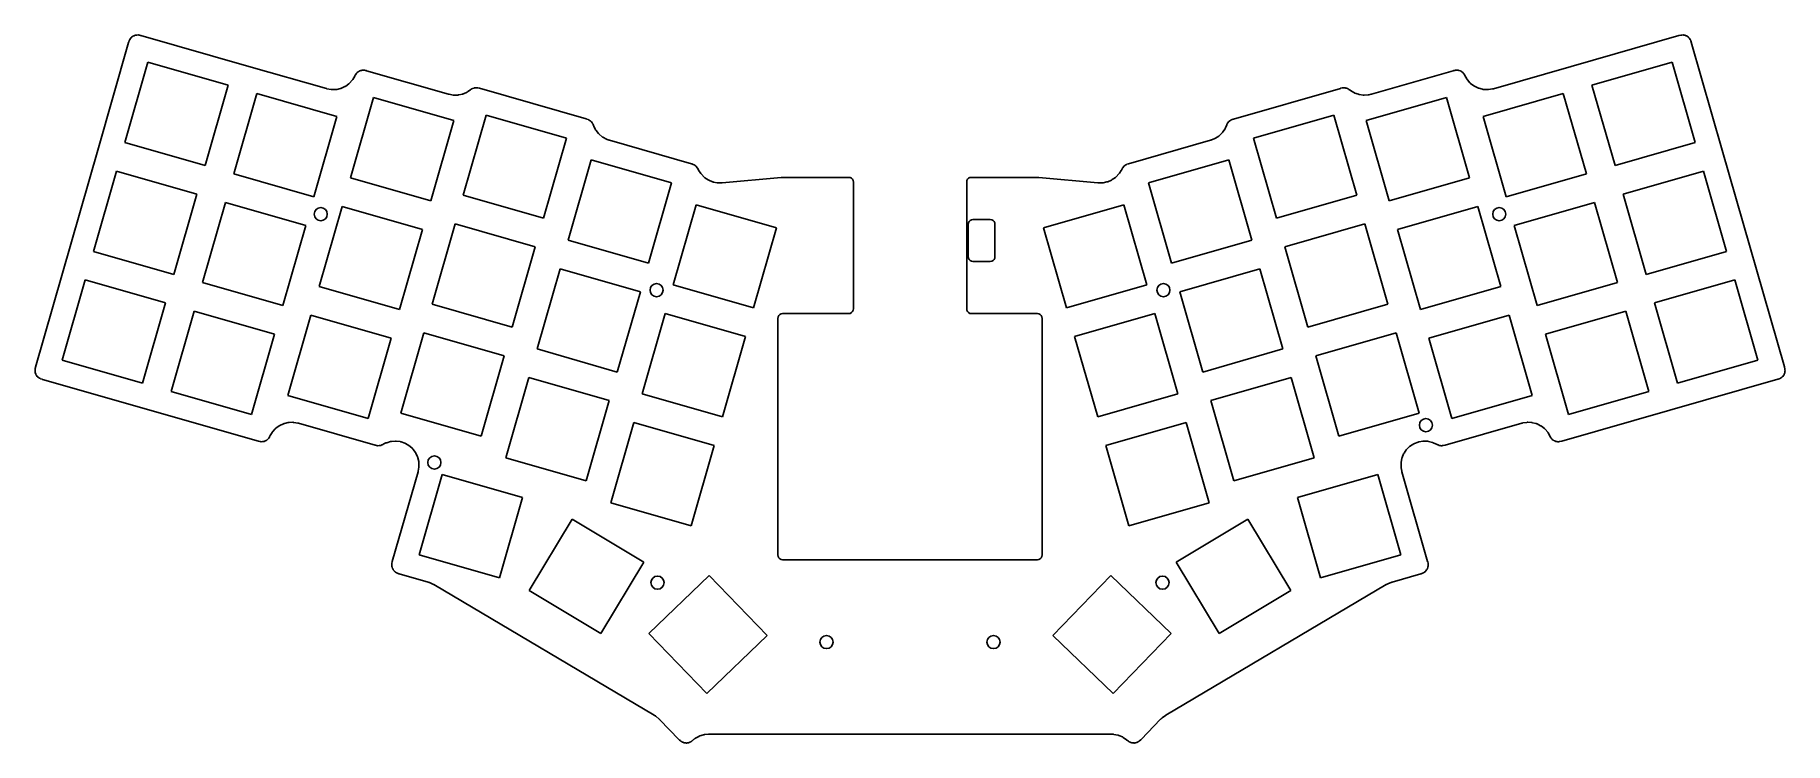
# Model space of a CAD drawing. Header units: millimetres. Extents: x 30 to 324, y -149 to -30.
import ezdxf

# ---------------------------------------------------------------- set-up
doc = ezdxf.new("R2010")
doc.units = ezdxf.units.MM
doc.layers.add('Edge.Cuts', color=254, linetype='CONTINUOUS', true_color=0xd0d2cd)

msp = doc.modelspace()

# ---------------------------------------------------------------- linework, layer by layer
at = {"layer": 'Edge.Cuts', "linetype": 'CONTINUOUS'}
for p, q in [((40.808003, -49.099991), (45.989755, -31.027245)), ((45.989755, -31.027245), (45.999666, -30.995222)), ((45.999666, -30.995222), (46.010911, -30.963642)), ((46.010911, -30.963642), (46.104726, -30.71668)), ((46.104726, -30.71668), (46.11658, -30.687247)), ((46.11658, -30.687247), (46.129592, -30.658307)), ((46.129592, -30.658307), (46.152127, -30.610733)), ((46.152127, -30.610733), (46.170958, -30.573517)), ((46.170958, -30.573517), (46.191703, -30.537332)), ((46.191703, -30.537332), (46.299552, -30.3601)), ((46.299552, -30.3601), (46.313889, -30.338651)), ((46.313889, -30.338651), (46.33, -30.3185)), ((46.33, -30.3185), (46.332438, -30.315703)), ((46.332438, -30.315703), (46.347227, -30.299208)), ((46.347227, -30.299208), (46.362466, -30.283127)), ((46.362466, -30.283127), (46.432174, -30.211586)), ((46.432174, -30.211586), (46.461725, -30.182782)), ((46.461725, -30.182782), (46.492721, -30.155541)), ((46.492721, -30.155541), (46.652044, -30.022645)), ((46.652044, -30.022645), (46.672637, -30.006913)), ((46.672637, -30.006913), (46.694501, -29.993)), ((46.694501, -29.993), (46.696124, -29.992062)), ((46.696124, -29.992062), (46.717173, -29.98032)), ((46.717173, -29.98032), (46.738566, -29.969217)), ((46.738566, -29.969217), (46.827427, -29.924787)), ((46.827427, -29.924787), (46.863396, -29.907905)), ((46.863396, -29.907905), (46.900161, -29.892829)), ((46.900161, -29.892829), (47.09572, -29.818258)), ((47.09572, -29.818258), (47.120306, -29.810067)), ((47.120306, -29.810067), (47.1455, -29.804)), ((47.1455, -29.804), (47.148299, -29.803451)), ((47.148299, -29.803451), (47.171054, -29.799329)), ((47.171054, -29.799329), (47.193919, -29.795868)), ((47.193919, -29.795868), (47.290921, -29.782612)), ((47.290921, -29.782612), (47.332089, -29.77807)), ((47.332089, -29.77807), (47.373438, -29.775663)), ((47.373438, -29.775663), (47.573724, -29.769202)), ((47.573724, -29.769202), (47.641806, -29.770183)), ((47.641806, -29.770183), (47.709499, -29.7775)), ((47.709499, -29.7775), (47.751211, -29.783988)), ((47.751211, -29.783988), (47.77692, -29.788418)), ((47.77692, -29.788418), (47.802472, -29.793684)), ((47.802472, -29.793684), (47.995683, -29.836797)), ((47.995683, -29.836797), (48.018912, -29.842346)), ((48.018912, -29.842346), (48.041965, -29.848585)), ((48.041965, -29.848585), (66.163991, -35.044998)), ((287.836016, -35.044995), (305.908811, -29.862231)), ((305.908811, -29.862231), (305.941165, -29.853681)), ((305.941165, -29.853681), (305.973848, -29.846491)), ((305.973848, -29.846491), (306.230992, -29.79554)), ((306.230992, -29.79554), (306.264107, -29.789699)), ((306.264107, -29.789699), (306.29744, -29.785255)), ((306.29744, -29.785255), (306.350415, -29.779322)), ((306.350415, -29.779322), (306.389059, -29.77594)), ((306.389059, -29.77594), (306.427823, -29.774435)), ((306.427823, -29.774435), (306.637695, -29.771383)), ((306.637695, -29.771383), (306.663923, -29.772098)), ((306.663923, -29.772098), (306.69, -29.775)), ((306.69, -29.775), (306.69068, -29.775105)), ((306.69068, -29.775105), (306.715924, -29.779403)), ((306.715924, -29.779403), (306.741019, -29.784506)), ((306.741019, -29.784506), (306.835265, -29.805253)), ((306.835265, -29.805253), (306.874727, -29.814997)), ((306.874727, -29.814997), (306.913643, -29.826733)), ((306.913643, -29.826733), (307.111361, -29.89188)), ((307.111361, -29.89188), (307.13559, -29.900972)), ((307.13559, -29.900972), (307.159, -29.912)), ((307.159, -29.912), (307.181782, -29.924384)), ((307.181782, -29.924384), (307.20413, -29.937534)), ((307.20413, -29.937534), (307.286928, -29.988165)), ((307.286928, -29.988165), (307.320438, -30.009823)), ((307.320438, -30.009823), (307.352827, -30.033125)), ((307.352827, -30.033125), (307.519141, -30.15919)), ((307.519141, -30.15919), (307.539283, -30.175798)), ((307.539283, -30.175798), (307.558, -30.194)), ((307.558, -30.194), (307.575664, -30.213296)), ((307.575664, -30.213296), (307.592661, -30.233185)), ((307.592661, -30.233185), (307.655139, -30.308881)), ((307.655139, -30.308881), (307.679237, -30.33957)), ((307.679237, -30.33957), (307.701808, -30.371398)), ((307.701808, -30.371398), (307.814725, -30.53914)), ((307.814725, -30.53914), (307.850175, -30.597538)), ((307.850175, -30.597538), (307.88, -30.659)), ((307.88, -30.659), (307.89712, -30.698946)), ((307.89712, -30.698946), (307.906634, -30.722143)), ((307.906634, -30.722143), (307.915417, -30.745627)), ((307.915417, -30.745627), (307.98154, -30.931251)), ((307.98154, -30.931251), (307.989622, -30.955121)), ((307.989622, -30.955121), (307.996948, -30.979234)), ((307.996948, -30.979234), (313.191993, -49.099977)), ((45.341706, -47.79937), (49.200629, -34.341706)), ((49.200629, -34.341706), (62.658293, -38.200629)), ((66.163991, -35.044998), (66.164, -35.045)), ((66.164, -35.045), (66.164007, -35.045002)), ((66.164007, -35.045002), (79.168863, -38.773779)), ((274.805495, -38.781138), (287.835983, -35.045005)), ((287.835983, -35.045005), (287.836, -35.045)), ((287.836, -35.045), (287.836016, -35.044995)), ((291.341706, -38.200629), (304.79937, -34.341706)), ((304.79937, -34.341706), (308.658293, -47.79937)), ((82.403217, -38.34026), (82.924572, -37.958626)), ((82.924572, -37.958626), (82.988169, -37.906864)), ((82.988169, -37.906864), (83.046133, -37.848865)), ((83.046133, -37.848865), (83.480905, -37.366766)), ((83.480905, -37.366766), (83.529967, -37.306756)), ((83.529967, -37.306756), (83.572991, -37.24228)), ((83.572991, -37.24228), (83.902561, -36.692431)), ((83.902561, -36.692431), (83.921213, -36.659577)), ((83.921213, -36.659577), (83.938293, -36.62588)), ((83.938293, -36.62588), (83.989551, -36.51854)), ((83.989551, -36.51854), (84.007901, -36.482487)), ((84.007901, -36.482487), (84.028049, -36.447409)), ((84.028049, -36.447409), (84.136355, -36.269424)), ((84.136355, -36.269424), (84.15084, -36.247607)), ((84.15084, -36.247607), (84.167, -36.227)), ((84.167, -36.227), (84.18435, -36.20732)), ((84.18435, -36.20732), (84.202399, -36.188279)), ((84.202399, -36.188279), (84.270252, -36.119235)), ((84.270252, -36.119235), (84.298663, -36.09172)), ((84.298663, -36.09172), (84.328401, -36.065642)), ((84.328401, -36.065642), (84.48885, -35.931807)), ((84.48885, -35.931807), (84.509588, -35.915828)), ((84.509588, -35.915828), (84.5315, -35.9015)), ((84.5315, -35.9015), (84.554242, -35.888442)), ((84.554242, -35.888442), (84.577469, -35.876265)), ((84.577469, -35.876265), (84.663208, -35.833396)), ((84.663208, -35.833396), (84.700423, -35.815968)), ((84.700423, -35.815968), (84.738485, -35.800475)), ((84.738485, -35.800475), (84.932594, -35.727212)), ((84.932594, -35.727212), (84.957274, -35.718929)), ((84.957274, -35.718929), (84.9825, -35.7125)), ((84.9825, -35.7125), (85.008093, -35.707537)), ((85.008093, -35.707537), (85.03387, -35.703646)), ((85.03387, -35.703646), (85.132952, -35.690803)), ((85.132952, -35.690803), (85.170072, -35.686869)), ((85.170072, -35.686869), (85.207334, -35.684671)), ((85.207334, -35.684671), (85.41016, -35.677451)), ((85.41016, -35.677451), (85.478789, -35.678371)), ((85.478789, -35.678371), (85.547, -35.686)), ((85.547, -35.686), (85.592844, -35.693416)), ((85.592844, -35.693416), (85.614941, -35.697309)), ((85.614941, -35.697309), (85.63692, -35.701821)), ((85.63692, -35.701821), (85.831476, -35.744607)), ((85.831476, -35.744607), (85.855903, -35.750382)), ((85.855903, -35.750382), (85.880138, -35.756921)), ((85.880138, -35.756921), (99.638949, -39.701803)), ((254.348329, -39.705597), (268.071814, -35.77023)), ((268.071814, -35.77023), (268.104164, -35.761681)), ((268.104164, -35.761681), (268.136845, -35.754492)), ((268.136845, -35.754492), (268.393992, -35.70354)), ((268.393992, -35.70354), (268.427107, -35.697699)), ((268.427107, -35.697699), (268.46044, -35.693255)), ((268.46044, -35.693255), (268.513415, -35.687322)), ((268.513415, -35.687322), (268.552059, -35.68394)), ((268.552059, -35.68394), (268.590823, -35.682435)), ((268.590823, -35.682435), (268.801191, -35.679375)), ((268.801191, -35.679375), (268.826922, -35.680096)), ((268.826922, -35.680096), (268.8525, -35.683)), ((268.8525, -35.683), (268.853857, -35.683213)), ((268.853857, -35.683213), (268.877931, -35.687367)), ((268.877931, -35.687367), (268.901866, -35.692254)), ((268.901866, -35.692254), (268.99771, -35.713351)), ((268.99771, -35.713351), (269.036733, -35.722975)), ((269.036733, -35.722975), (269.075225, -35.734547)), ((269.075225, -35.734547), (269.274128, -35.799836)), ((269.274128, -35.799836), (269.298531, -35.809086)), ((269.298531, -35.809086), (269.322, -35.8205)), ((269.322, -35.8205), (269.328913, -35.824257)), ((269.328913, -35.824257), (269.344896, -35.833182)), ((269.344896, -35.833182), (269.36067, -35.84247)), ((269.36067, -35.84247), (269.447025, -35.894655)), ((269.447025, -35.894655), (269.483344, -35.917964)), ((269.483344, -35.917964), (269.518354, -35.943197)), ((269.518354, -35.943197), (269.682475, -36.068348)), ((269.682475, -36.068348), (269.702368, -36.084713)), ((269.702368, -36.084713), (269.721, -36.1025)), ((269.721, -36.1025), (269.738608, -36.121352)), ((269.738608, -36.121352), (269.755431, -36.140907)), ((269.755431, -36.140907), (269.81814, -36.216881)), ((269.81814, -36.216881), (269.842237, -36.247569)), ((269.842237, -36.247569), (269.864808, -36.279398)), ((269.864808, -36.279398), (270.014849, -36.50229)), ((270.014849, -36.50229), (270.015836, -36.504073)), ((270.015836, -36.504073), (270.0165, -36.506)), ((270.0165, -36.506), (270.017137, -36.507944)), ((270.017137, -36.507944), (270.018045, -36.509777)), ((270.018045, -36.509777), (270.022, -36.5165)), ((270.022, -36.5165), (270.026803, -36.525104)), ((270.026803, -36.525104), (270.031211, -36.533917)), ((270.031211, -36.533917), (270.043523, -36.559989)), ((270.043523, -36.559989), (270.044154, -36.560555)), ((270.044154, -36.560555), (270.045, -36.5605)), ((270.045, -36.5605), (270.045866, -36.56043)), ((270.045866, -36.56043), (270.04654, -36.560979)), ((270.04654, -36.560979), (270.368572, -37.144552)), ((270.368572, -37.144552), (270.411412, -37.213636)), ((270.411412, -37.213636), (270.461041, -37.278015)), ((270.461041, -37.278015), (270.88125, -37.769325)), ((270.88125, -37.769325), (270.936835, -37.82803)), ((270.936835, -37.82803), (270.998061, -37.880825)), ((270.998061, -37.880825), (271.508709, -38.277996)), ((62.658293, -38.200629), (58.79937, -51.658293)), ((63.605706, -53.03637), (67.464629, -39.578706)), ((67.464629, -39.578706), (80.922293, -43.437629)), ((79.168863, -38.773779), (79.208234, -38.783992)), ((79.208234, -38.783992), (79.248074, -38.79219)), ((79.248074, -38.79219), (79.925099, -38.913664)), ((79.925099, -38.913664), (80.005314, -38.923904)), ((80.005314, -38.923904), (80.086152, -38.925994)), ((80.086152, -38.925994), (80.73284, -38.910007)), ((80.73284, -38.910007), (80.813484, -38.903925)), ((80.813484, -38.903925), (80.893102, -38.889731)), ((80.893102, -38.889731), (81.522403, -38.744384)), ((81.522403, -38.744384), (81.600657, -38.722063)), ((81.600657, -38.722063), (81.676238, -38.691907)), ((81.676238, -38.691907), (82.264552, -38.42173)), ((82.264552, -38.42173), (82.335937, -38.384489)), ((82.335937, -38.384489), (82.403217, -38.34026)), ((83.178706, -53.70737), (87.037629, -40.249706)), ((87.037629, -40.249706), (100.495293, -44.108629)), ((99.638949, -39.701803), (99.678233, -39.711996)), ((99.678233, -39.711996), (99.717984, -39.720183)), ((99.717984, -39.720183), (100.394027, -39.841633)), ((100.394027, -39.841633), (100.474315, -39.851896)), ((100.474315, -39.851896), (100.555228, -39.853994)), ((100.555228, -39.853994), (101.202828, -39.838004)), ((101.202828, -39.838004), (101.283484, -39.831923)), ((101.283484, -39.831923), (101.363114, -39.817728)), ((101.363114, -39.817728), (101.992403, -39.672384)), ((101.992403, -39.672384), (102.070657, -39.650063)), ((102.070657, -39.650063), (102.146239, -39.619907)), ((102.146239, -39.619907), (102.741712, -39.346442)), ((102.741712, -39.346442), (102.806347, -39.313122)), ((102.806347, -39.313122), (102.867689, -39.274071)), ((102.867689, -39.274071), (103.312386, -38.961695)), ((103.312386, -38.961695), (103.338598, -38.942475)), ((103.338598, -38.942475), (103.364009, -38.922206)), ((103.364009, -38.922206), (103.407824, -38.885776)), ((103.407824, -38.885776), (103.428582, -38.86982)), ((103.428582, -38.86982), (103.4505, -38.8555)), ((103.4505, -38.8555), (103.473242, -38.842442)), ((103.473242, -38.842442), (103.496469, -38.830265)), ((103.496469, -38.830265), (103.582208, -38.787396)), ((103.582208, -38.787396), (103.619423, -38.769968)), ((103.619423, -38.769968), (103.657485, -38.754475)), ((103.657485, -38.754475), (103.851594, -38.681212)), ((103.851594, -38.681212), (103.876274, -38.672929)), ((103.876274, -38.672929), (103.9015, -38.6665)), ((103.9015, -38.6665), (103.927092, -38.661532)), ((103.927092, -38.661532), (103.952867, -38.657626)), ((103.952867, -38.657626), (104.049315, -38.645046)), ((104.049315, -38.645046), (104.088077, -38.640948)), ((104.088077, -38.640948), (104.126993, -38.638742)), ((104.126993, -38.638742), (104.329724, -38.632202)), ((104.329724, -38.632202), (104.397806, -38.633183)), ((104.397806, -38.633183), (104.4655, -38.6405)), ((104.4655, -38.6405), (104.50877, -38.647231)), ((104.50877, -38.647231), (104.532931, -38.651369)), ((104.532931, -38.651369), (104.556954, -38.656246)), ((104.556954, -38.656246), (104.75013, -38.698553)), ((104.75013, -38.698553), (104.774901, -38.704392)), ((104.774901, -38.704392), (104.799474, -38.711017)), ((104.799474, -38.711017), (122.728759, -43.851756)), ((231.223223, -43.866055), (249.153744, -38.724962)), ((249.153744, -38.724962), (249.185156, -38.716642)), ((249.185156, -38.716642), (249.21688, -38.709604)), ((249.21688, -38.709604), (249.475423, -38.657736)), ((249.475423, -38.657736), (249.509113, -38.651724)), ((249.509113, -38.651724), (249.543029, -38.647158)), ((249.543029, -38.647158), (249.594063, -38.641396)), ((249.594063, -38.641396), (249.633061, -38.637957)), ((249.633061, -38.637957), (249.67218, -38.63643)), ((249.67218, -38.63643), (249.881697, -38.633383)), ((249.881697, -38.633383), (249.907923, -38.634098)), ((249.907923, -38.634098), (249.934, -38.637)), ((249.934, -38.637), (249.934681, -38.637105)), ((249.934681, -38.637105), (249.959925, -38.641403)), ((249.959925, -38.641403), (249.985018, -38.646507)), ((249.985018, -38.646507), (250.079265, -38.667253)), ((250.079265, -38.667253), (250.118727, -38.676997)), ((250.118727, -38.676997), (250.157643, -38.688733)), ((250.157643, -38.688733), (250.355138, -38.753808)), ((250.355138, -38.753808), (250.379532, -38.763079)), ((250.379532, -38.763079), (250.403, -38.7745)), ((250.403, -38.7745), (250.409911, -38.778256)), ((250.409911, -38.778256), (250.425896, -38.787182)), ((250.425896, -38.787182), (250.441671, -38.796471)), ((250.441671, -38.796471), (250.528728, -38.849081)), ((250.528728, -38.849081), (250.56437, -38.871929)), ((250.56437, -38.871929), (250.598753, -38.896631)), ((250.598753, -38.896631), (250.773736, -39.029501)), ((250.773736, -39.029501), (250.806578, -39.053153)), ((250.806578, -39.053153), (250.840573, -39.075114)), ((250.840573, -39.075114), (251.427036, -39.433272)), ((251.427036, -39.433272), (251.498808, -39.472221)), ((251.498808, -39.472221), (251.574176, -39.50365)), ((251.574176, -39.50365), (252.182893, -39.721733)), ((252.182893, -39.721733), (252.259981, -39.745046)), ((252.259981, -39.745046), (252.339023, -39.760489)), ((252.339023, -39.760489), (252.979281, -39.852411)), ((252.979281, -39.852411), (253.06017, -39.859858)), ((253.06017, -39.859858), (253.141396, -39.859064)), ((253.141396, -39.859064), (253.803723, -39.818898)), ((253.504706, -44.108629), (266.96237, -40.249706)), ((253.803723, -39.818898), (253.867637, -39.812438)), ((253.867637, -39.812438), (253.930826, -39.800871)), ((253.930826, -39.800871), (254.303337, -39.717097)), ((254.303337, -39.717097), (254.325917, -39.711673)), ((254.325917, -39.711673), (254.348329, -39.705597)), ((266.96237, -40.249706), (270.821293, -53.70737)), ((271.508709, -38.277996), (271.575195, -38.324495)), ((271.575195, -38.324495), (271.646049, -38.364022)), ((271.646049, -38.364022), (272.226264, -38.650133)), ((272.226264, -38.650133), (272.300433, -38.682159)), ((272.300433, -38.682159), (272.377455, -38.70654)), ((272.377455, -38.70654), (273.002734, -38.870247)), ((273.002734, -38.870247), (273.082642, -38.886864)), ((273.077706, -43.437629), (286.53537, -39.578706)), ((273.082642, -38.886864), (273.163826, -38.895253)), ((273.163826, -38.895253), (273.809089, -38.928794)), ((273.809089, -38.928794), (273.8898, -38.928913)), ((273.8898, -38.928913), (273.97011, -38.920899)), ((273.97011, -38.920899), (274.646491, -38.818724)), ((274.646491, -38.818724), (274.690741, -38.810762)), ((274.690741, -38.810762), (274.734472, -38.800327)), ((274.734472, -38.800327), (274.792473, -38.784752)), ((274.792473, -38.784752), (274.798992, -38.782973)), ((274.798992, -38.782973), (274.805495, -38.781138)), ((286.53537, -39.578706), (290.394293, -53.03637)), ((295.200629, -51.658293), (291.341706, -38.200629)), ((80.922293, -43.437629), (77.06337, -56.895293)), ((102.097706, -56.66137), (105.956629, -43.203706)), ((105.956629, -43.203706), (119.414293, -47.062629)), ((122.728759, -43.851756), (122.760778, -43.861667)), ((122.760778, -43.861667), (122.792354, -43.872911)), ((122.792354, -43.872911), (123.038036, -43.966238)), ((123.038036, -43.966238), (123.06873, -43.97863)), ((123.06873, -43.97863), (123.098885, -43.992282)), ((123.098885, -43.992282), (123.146249, -44.014915)), ((230.841513, -44.012787), (230.903, -43.983)), ((230.903, -43.983), (230.942946, -43.96588)), ((230.942946, -43.96588), (230.966143, -43.956366)), ((230.966143, -43.956366), (230.989626, -43.947583)), ((230.989626, -43.947583), (231.175262, -43.881456)), ((231.175262, -43.881456), (231.199121, -43.873378)), ((231.199121, -43.873378), (231.223223, -43.866055)), ((234.585706, -47.062629), (248.04337, -43.203706)), ((248.04337, -43.203706), (251.902293, -56.66137)), ((276.936629, -56.895293), (273.077706, -43.437629)), ((100.495293, -44.108629), (96.63637, -57.566293)), ((123.146249, -44.014915), (123.181534, -44.032863)), ((123.181534, -44.032863), (123.215888, -44.052534)), ((123.215888, -44.052534), (123.395874, -44.161594)), ((123.395874, -44.161594), (123.417343, -44.1759)), ((123.417343, -44.1759), (123.4375, -44.192)), ((123.4375, -44.192), (123.438997, -44.193305)), ((123.438997, -44.193305), (123.456758, -44.209262)), ((123.456758, -44.209262), (123.474034, -44.225741)), ((123.474034, -44.225741), (123.544765, -44.295252)), ((123.544765, -44.295252), (123.57228, -44.323663)), ((123.57228, -44.323663), (123.598357, -44.353401)), ((123.598357, -44.353401), (123.732193, -44.51385)), ((123.732193, -44.51385), (123.748172, -44.534588)), ((123.748172, -44.534588), (123.7625, -44.5565)), ((123.7625, -44.5565), (123.775557, -44.579242)), ((123.775557, -44.579242), (123.787735, -44.602469)), ((123.787735, -44.602469), (123.830708, -44.688415)), ((123.830708, -44.688415), (123.848042, -44.725419)), ((123.848042, -44.725419), (123.863466, -44.76326)), ((123.863466, -44.76326), (123.941299, -44.969118)), ((123.941299, -44.969118), (123.956988, -45.007566)), ((123.956988, -45.007566), (123.974651, -45.045149)), ((123.974651, -45.045149), (124.282637, -45.658576)), ((124.282637, -45.658576), (124.322454, -45.728804)), ((124.322454, -45.728804), (124.369148, -45.794661)), ((124.369148, -45.794661), (124.769583, -46.302997)), ((124.769583, -46.302997), (124.822975, -46.364123)), ((124.822975, -46.364123), (124.882285, -46.419525)), ((124.882285, -46.419525), (125.376645, -46.836416)), ((125.376645, -46.836416), (125.441338, -46.885575)), ((125.441338, -46.885575), (125.510684, -46.927917)), ((125.510684, -46.927917), (126.094313, -47.244768)), ((228.231032, -47.084048), (228.770521, -46.727586)), ((228.770521, -46.727586), (228.835421, -46.679841)), ((228.835421, -46.679841), (228.895189, -46.625811)), ((228.895189, -46.625811), (229.352322, -46.168678)), ((229.352322, -46.168678), (229.406785, -46.10838)), ((229.406785, -46.10838), (229.45485, -46.042868)), ((229.45485, -46.042868), (229.814742, -45.496156)), ((229.814742, -45.496156), (229.852051, -45.433424)), ((229.852051, -45.433424), (229.883488, -45.367552)), ((229.883488, -45.367552), (230.095019, -44.866733)), ((230.095019, -44.866733), (230.107349, -44.835756)), ((230.107349, -44.835756), (230.118377, -44.804293)), ((230.118377, -44.804293), (230.135931, -44.750655)), ((230.135931, -44.750655), (230.144984, -44.726415)), ((230.144984, -44.726415), (230.156, -44.703)), ((230.156, -44.703), (230.168384, -44.680217)), ((230.168384, -44.680217), (230.181534, -44.657868)), ((230.181534, -44.657868), (230.232166, -44.57507)), ((230.232166, -44.57507), (230.253823, -44.541561)), ((230.253823, -44.541561), (230.277124, -44.509174)), ((230.277124, -44.509174), (230.40319, -44.342858)), ((230.40319, -44.342858), (230.419799, -44.322716)), ((230.419799, -44.322716), (230.438, -44.304)), ((230.438, -44.304), (230.457296, -44.286335)), ((230.457296, -44.286335), (230.477185, -44.269339)), ((230.477185, -44.269339), (230.552051, -44.207545)), ((230.552051, -44.207545), (230.583601, -44.182807)), ((230.583601, -44.182807), (230.61635, -44.15968)), ((230.61635, -44.15968), (230.783038, -44.048122)), ((230.783038, -44.048122), (230.841513, -44.012787)), ((257.363629, -57.566293), (253.504706, -44.108629)), ((30.374486, -85.486375), (40.807997, -49.100009)), ((40.807997, -49.100009), (40.807999, -49.1)), ((40.807999, -49.1), (40.808003, -49.099991)), ((58.79937, -51.658293), (45.341706, -47.79937)), ((119.414293, -47.062629), (115.55537, -60.520293)), ((126.094313, -47.244768), (126.151018, -47.272711)), ((126.151018, -47.272711), (126.209752, -47.296089)), ((126.209752, -47.296089), (126.569352, -47.423007)), ((126.569352, -47.423007), (126.592109, -47.430657)), ((126.592109, -47.430657), (126.615087, -47.43762)), ((126.615087, -47.43762), (140.339278, -51.37319)), ((213.614217, -51.386056), (227.371943, -47.441199)), ((227.371943, -47.441199), (227.410666, -47.429024)), ((227.410666, -47.429024), (227.448722, -47.414901)), ((227.448722, -47.414901), (228.087298, -47.1593)), ((228.087298, -47.1593), (228.161077, -47.125327)), ((228.161077, -47.125327), (228.231032, -47.084048)), ((238.444629, -60.520293), (234.585706, -47.062629)), ((308.658293, -47.79937), (295.200629, -51.658293)), ((313.191993, -49.099977), (313.192, -49.1)), ((313.192, -49.1), (313.192007, -49.100023)), ((313.192007, -49.100023), (323.611771, -85.436816)), ((40.104706, -66.06337), (43.963629, -52.605706)), ((43.963629, -52.605706), (57.421293, -56.464629)), ((119.706706, -64.18137), (123.565629, -50.723706)), ((123.565629, -50.723706), (137.023293, -54.582629)), ((140.339278, -51.37319), (140.3698, -51.382605)), ((140.3698, -51.382605), (140.399921, -51.393233)), ((140.399921, -51.393233), (140.646524, -51.485809)), ((140.646524, -51.485809), (140.678706, -51.498692)), ((140.678706, -51.498692), (140.710298, -51.512957)), ((140.710298, -51.512957), (140.755566, -51.53459)), ((140.755566, -51.53459), (140.791515, -51.552896)), ((140.791515, -51.552896), (140.826494, -51.57299)), ((140.826494, -51.57299), (141.0049, -51.681552)), ((141.0049, -51.681552), (141.026349, -51.69589)), ((141.026349, -51.69589), (141.0465, -51.712)), ((141.0465, -51.712), (141.049292, -51.714434)), ((141.049292, -51.714434), (141.065792, -51.729226)), ((141.065792, -51.729226), (141.081876, -51.744469)), ((141.081876, -51.744469), (141.152746, -51.813521)), ((141.152746, -51.813521), (141.182181, -51.843756)), ((141.182181, -51.843756), (141.209982, -51.875501)), ((141.209982, -51.875501), (141.342402, -52.035005)), ((141.342402, -52.035005), (141.358099, -52.055628)), ((141.358099, -52.055628), (141.372, -52.0775)), ((141.372, -52.0775), (141.373203, -52.079582)), ((141.373203, -52.079582), (141.384694, -52.100165)), ((141.384694, -52.100165), (141.395574, -52.121077)), ((141.395574, -52.121077), (141.516854, -52.362829)), ((141.516854, -52.362829), (141.53589, -52.398496)), ((141.53589, -52.398496), (141.556703, -52.433155)), ((141.556703, -52.433155), (141.925357, -53.013318)), ((212.101996, -52.965101), (212.402109, -52.493136)), ((212.402109, -52.493136), (212.419399, -52.464652)), ((212.419399, -52.464652), (212.435488, -52.435473)), ((212.435488, -52.435473), (212.546777, -52.223304)), ((212.546777, -52.223304), (212.559376, -52.200213)), ((212.559376, -52.200213), (212.572727, -52.17755)), ((212.572727, -52.17755), (212.623166, -52.09507)), ((212.623166, -52.09507), (212.644823, -52.061561)), ((212.644823, -52.061561), (212.668124, -52.029174)), ((212.668124, -52.029174), (212.79419, -51.862858)), ((212.79419, -51.862858), (212.810799, -51.842715)), ((212.810799, -51.842715), (212.829, -51.824)), ((212.829, -51.824), (212.829285, -51.82373)), ((212.829285, -51.82373), (212.848276, -51.806311)), ((212.848276, -51.806311), (212.867817, -51.789512)), ((212.867817, -51.789512), (212.940391, -51.72913)), ((212.940391, -51.72913), (212.973672, -51.702901)), ((212.973672, -51.702901), (213.008295, -51.67847)), ((213.008295, -51.67847), (213.17397, -51.56802)), ((213.17397, -51.56802), (213.232496, -51.532761)), ((213.232496, -51.532761), (213.293999, -51.503)), ((213.293999, -51.503), (213.333946, -51.48588)), ((213.333946, -51.48588), (213.357143, -51.476366)), ((213.357143, -51.476366), (213.380627, -51.467583)), ((213.380627, -51.467583), (213.566267, -51.401454)), ((213.566267, -51.401454), (213.590121, -51.393378)), ((213.590121, -51.393378), (213.614217, -51.386056)), ((216.976706, -54.582629), (230.43437, -50.723706)), ((230.43437, -50.723706), (234.293293, -64.18137)), ((296.578706, -56.464629), (310.03637, -52.605706)), ((310.03637, -52.605706), (313.895293, -66.06337)), ((77.06337, -56.895293), (63.605706, -53.03637)), ((96.63637, -57.566293), (83.178706, -53.70737)), ((137.023293, -54.582629), (133.16437, -68.040293)), ((141.925357, -53.013318), (141.972242, -53.079445)), ((141.972242, -53.079445), (142.025578, -53.140488)), ((142.025578, -53.140488), (142.475345, -53.605433)), ((142.475345, -53.605433), (142.534668, -53.660835)), ((142.534668, -53.660835), (142.5993, -53.709941)), ((142.5993, -53.709941), (143.132975, -54.074246)), ((143.132975, -54.074246), (143.20196, -54.116393)), ((143.20196, -54.116393), (143.274848, -54.151362)), ((143.274848, -54.151362), (143.871932, -54.401545)), ((143.871932, -54.401545), (143.948203, -54.429049)), ((143.948203, -54.429049), (144.026865, -54.448691)), ((144.026865, -54.448691), (144.664615, -54.573992)), ((144.664615, -54.573992), (144.741366, -54.585239)), ((144.741366, -54.585239), (144.818845, -54.589)), ((144.818845, -54.589), (145.445677, -54.589)), ((145.445677, -54.589), (145.482959, -54.588131)), ((145.482959, -54.588131), (145.520161, -54.585525)), ((145.520161, -54.585525), (155.389119, -53.662672)), ((155.389119, -53.662672), (155.407014, -53.661201)), ((155.407014, -53.661201), (155.424938, -53.660132)), ((155.424938, -53.660132), (155.573679, -53.652935)), ((155.573679, -53.652935), (155.593006, -53.652234)), ((155.593006, -53.652234), (155.612344, -53.652)), ((155.612344, -53.652), (166.7, -53.652)), ((166.7, -53.652), (166.947214, -53.691155)), ((166.947214, -53.691155), (167.170228, -53.804786)), ((167.170228, -53.804786), (167.347214, -53.981772)), ((167.347214, -53.981772), (167.460845, -54.204786)), ((167.460845, -54.204786), (167.5, -54.452)), ((167.5, -54.452), (167.5, -75.702)), ((186.5, -54.452), (186.539155, -54.204786)), ((186.5, -75.702), (186.5, -54.452)), ((186.539155, -54.204786), (186.652786, -53.981772)), ((186.652786, -53.981772), (186.829772, -53.804786)), ((186.829772, -53.804786), (187.052786, -53.691155)), ((187.052786, -53.691155), (187.3, -53.652)), ((187.3, -53.652), (198.387656, -53.652)), ((198.387656, -53.652), (198.406994, -53.652234)), ((198.406994, -53.652234), (198.426321, -53.652935)), ((198.426321, -53.652935), (198.575061, -53.660132)), ((198.575061, -53.660132), (198.592986, -53.661201)), ((198.592986, -53.661201), (198.610882, -53.662672)), ((198.610882, -53.662672), (208.465388, -54.584202)), ((208.465388, -54.584202), (208.506044, -54.586962)), ((208.506044, -54.586962), (208.546787, -54.587648)), ((208.546787, -54.587648), (209.234988, -54.5817)), ((209.234988, -54.5817), (209.315553, -54.576933)), ((209.315553, -54.576933), (209.395226, -54.564073)), ((209.395226, -54.564073), (210.027381, -54.429011)), ((210.027381, -54.429011), (210.105732, -54.408067)), ((210.105732, -54.408067), (210.18156, -54.379298)), ((210.18156, -54.379298), (210.773472, -54.119688)), ((210.773472, -54.119688), (210.845968, -54.083406)), ((210.845968, -54.083406), (210.914419, -54.039974)), ((210.914419, -54.039974), (211.44266, -53.66597)), ((211.44266, -53.66597), (211.506292, -53.615896)), ((211.506292, -53.615896), (211.564537, -53.559647)), ((211.564537, -53.559647), (212.011072, -53.082426)), ((212.011072, -53.082426), (212.059261, -53.025878)), ((212.059261, -53.025878), (212.101996, -52.965101)), ((220.835629, -68.040293), (216.976706, -54.582629)), ((270.821293, -53.70737), (257.363629, -57.566293)), ((290.394293, -53.03637), (276.936629, -56.895293)), ((57.421293, -56.464629), (53.56237, -69.922293)), ((58.368706, -71.30037), (62.227629, -57.842706)), ((62.227629, -57.842706), (75.685293, -61.701629)), ((77.941706, -71.97137), (81.800629, -58.513706)), ((81.800629, -58.513706), (95.258293, -62.372629)), ((115.55537, -60.520293), (102.097706, -56.66137)), ((137.315706, -71.70237), (141.174629, -58.244706)), ((141.174629, -58.244706), (154.632293, -62.103629)), ((199.367706, -62.103629), (212.82537, -58.244706)), ((212.82537, -58.244706), (216.684293, -71.70237)), ((251.902293, -56.66137), (238.444629, -60.520293)), ((258.741706, -62.372629), (272.19937, -58.513706)), ((272.19937, -58.513706), (276.058293, -71.97137)), ((278.314706, -61.701629), (291.77237, -57.842706)), ((291.77237, -57.842706), (295.631293, -71.30037)), ((300.437629, -69.922293), (296.578706, -56.464629)), ((96.860706, -74.92537), (100.719629, -61.467706)), ((100.719629, -61.467706), (114.177293, -65.326629)), ((186.789155, -61.302786), (186.75, -61.55)), ((186.75, -61.55), (186.75, -66.95)), ((186.902786, -61.079772), (186.789155, -61.302786)), ((187.079772, -60.902786), (186.902786, -61.079772)), ((187.302786, -60.789155), (187.079772, -60.902786)), ((187.55, -60.75), (187.302786, -60.789155)), ((190.45, -60.75), (187.55, -60.75)), ((190.697214, -60.789155), (190.45, -60.75)), ((190.920228, -60.902786), (190.697214, -60.789155)), ((191.097214, -61.079772), (190.920228, -60.902786)), ((191.210845, -61.302786), (191.097214, -61.079772)), ((191.25, -61.55), (191.210845, -61.302786)), ((191.25, -66.95), (191.25, -61.55)), ((239.822706, -65.326629), (253.28037, -61.467706)), ((253.28037, -61.467706), (257.139293, -74.92537)), ((75.685293, -61.701629), (71.82637, -75.159293)), ((95.258293, -62.372629), (91.39937, -75.830293)), ((133.16437, -68.040293), (119.706706, -64.18137)), ((154.632293, -62.103629), (150.77337, -75.561293)), ((203.226629, -75.561293), (199.367706, -62.103629)), ((234.293293, -64.18137), (220.835629, -68.040293)), ((262.600629, -75.830293), (258.741706, -62.372629)), ((282.173629, -75.159293), (278.314706, -61.701629)), ((53.56237, -69.922293), (40.104706, -66.06337)), ((114.177293, -65.326629), (110.31837, -78.784293)), ((186.75, -66.95), (186.789155, -67.197214)), ((186.789155, -67.197214), (186.902786, -67.420228)), ((186.902786, -67.420228), (187.079772, -67.597214)), ((190.920228, -67.597214), (191.097214, -67.420228)), ((191.097214, -67.420228), (191.210845, -67.197214)), ((191.210845, -67.197214), (191.25, -66.95)), ((243.681629, -78.784293), (239.822706, -65.326629)), ((313.895293, -66.06337), (300.437629, -69.922293)), ((114.469706, -82.44537), (118.328629, -68.987706)), ((118.328629, -68.987706), (131.786293, -72.846629)), ((187.079772, -67.597214), (187.302786, -67.710845)), ((187.302786, -67.710845), (187.55, -67.75)), ((187.55, -67.75), (190.45, -67.75)), ((190.45, -67.75), (190.697214, -67.710845)), ((190.697214, -67.710845), (190.920228, -67.597214)), ((222.213706, -72.846629), (235.67137, -68.987706)), ((235.67137, -68.987706), (239.530293, -82.44537)), ((34.867706, -84.32737), (38.726629, -70.869706)), ((38.726629, -70.869706), (52.184293, -74.728629)), ((71.82637, -75.159293), (58.368706, -71.30037)), ((91.39937, -75.830293), (77.941706, -71.97137)), ((131.786293, -72.846629), (127.92737, -86.304293)), ((150.77337, -75.561293), (137.315706, -71.70237)), ((216.684293, -71.70237), (203.226629, -75.561293)), ((226.072629, -86.304293), (222.213706, -72.846629)), ((276.058293, -71.97137), (262.600629, -75.830293)), ((295.631293, -71.30037), (282.173629, -75.159293)), ((301.815706, -74.728629), (315.27337, -70.869706)), ((315.27337, -70.869706), (319.132293, -84.32737)), ((52.184293, -74.728629), (48.32537, -88.186293)), ((53.131706, -89.56437), (56.990629, -76.106706)), ((56.990629, -76.106706), (70.448293, -79.965629)), ((110.31837, -78.784293), (96.860706, -74.92537)), ((167.347214, -76.172227), (167.170228, -76.349214)), ((167.460845, -75.949214), (167.347214, -76.172227)), ((167.5, -75.702), (167.460845, -75.949214)), ((186.539155, -75.949214), (186.5, -75.702)), ((186.652786, -76.172227), (186.539155, -75.949214)), ((186.829772, -76.349214), (186.652786, -76.172227)), ((257.139293, -74.92537), (243.681629, -78.784293)), ((283.551706, -79.965629), (297.00937, -76.106706)), ((297.00937, -76.106706), (300.868293, -89.56437)), ((305.674629, -88.186293), (301.815706, -74.728629)), ((72.704706, -90.23537), (76.563629, -76.777706)), ((76.563629, -76.777706), (90.021293, -80.636629)), ((132.078706, -89.96637), (135.937629, -76.508706)), ((135.937629, -76.508706), (149.395293, -80.367629)), ((154.889155, -77.054786), (154.85, -77.301999)), ((154.85, -77.301999), (154.85, -117.001999)), ((155.002786, -76.831772), (154.889155, -77.054786)), ((155.179772, -76.654786), (155.002786, -76.831772)), ((155.402786, -76.541155), (155.179772, -76.654786)), ((155.65, -76.502), (155.402786, -76.541155)), ((166.7, -76.502), (155.65, -76.502)), ((166.947214, -76.462845), (166.7, -76.502)), ((167.170228, -76.349214), (166.947214, -76.462845)), ((187.052786, -76.462845), (186.829772, -76.349214)), ((187.3, -76.502), (187.052786, -76.462845)), ((198.35, -76.502), (187.3, -76.502)), ((198.597214, -76.541155), (198.35, -76.502)), ((198.820228, -76.654786), (198.597214, -76.541155)), ((198.997214, -76.831772), (198.820228, -76.654786)), ((199.110845, -77.054786), (198.997214, -76.831772)), ((199.15, -77.301999), (199.110845, -77.054786)), ((199.15, -117.001999), (199.15, -77.301999)), ((204.604706, -80.367629), (218.06237, -76.508706)), ((218.06237, -76.508706), (221.921293, -89.96637)), ((263.978706, -80.636629), (277.43637, -76.777706)), ((277.43637, -76.777706), (281.295293, -90.23537)), ((70.448293, -79.965629), (66.58937, -93.423293)), ((90.021293, -80.636629), (86.16237, -94.094293)), ((91.623706, -93.18937), (95.482629, -79.731706)), ((95.482629, -79.731706), (108.940293, -83.590629)), ((149.395293, -80.367629), (145.53637, -93.825293)), ((208.463629, -93.825293), (204.604706, -80.367629)), ((245.059706, -83.590629), (258.51737, -79.731706)), ((258.51737, -79.731706), (262.376293, -93.18937)), ((267.837629, -94.094293), (263.978706, -80.636629)), ((287.410629, -93.423293), (283.551706, -79.965629)), ((48.32537, -88.186293), (34.867706, -84.32737)), ((108.940293, -83.590629), (105.08137, -97.048293)), ((127.92737, -86.304293), (114.469706, -82.44537)), ((239.530293, -82.44537), (226.072629, -86.304293)), ((248.918629, -97.048293), (245.059706, -83.590629)), ((319.132293, -84.32737), (305.674629, -88.186293)), ((30.295218, -85.95477), (30.296186, -85.886192)), ((30.301662, -86.154561), (30.295218, -85.95477)), ((30.296186, -85.886192), (30.3035, -85.818)), ((30.304069, -86.19591), (30.301662, -86.154561)), ((30.3035, -85.818), (30.309895, -85.776585)), ((30.308613, -86.237079), (30.304069, -86.19591)), ((30.321867, -86.33408), (30.308613, -86.237079)), ((30.309895, -85.776585), (30.314444, -85.750084)), ((30.314444, -85.750084), (30.319881, -85.723751)), ((30.319881, -85.723751), (30.362854, -85.531967)), ((30.32533, -86.356945), (30.321867, -86.33408)), ((30.329451, -86.379701), (30.32533, -86.356945)), ((30.33, -86.3825), (30.329451, -86.379701)), ((30.336067, -86.407693), (30.33, -86.3825)), ((30.344258, -86.432279), (30.336067, -86.407693)), ((30.41883, -86.627839), (30.344258, -86.432279)), ((30.362854, -85.531967), (30.368335, -85.509086)), ((30.368335, -85.509086), (30.374486, -85.486375)), ((30.433905, -86.664603), (30.41883, -86.627839)), ((30.450785, -86.700572), (30.433905, -86.664603)), ((30.495215, -86.78943), (30.450785, -86.700572)), ((30.506319, -86.810828), (30.495215, -86.78943)), ((30.518065, -86.831881), (30.506319, -86.810828)), ((30.519, -86.8335), (30.518065, -86.831881)), ((30.532913, -86.855363), (30.519, -86.8335)), ((30.548644, -86.875955), (30.532913, -86.855363)), ((30.68154, -87.035278), (30.548644, -86.875955)), ((30.708782, -87.066276), (30.68154, -87.035278)), ((30.737586, -87.095828), (30.708782, -87.066276)), ((30.809123, -87.165531), (30.737586, -87.095828)), ((30.825208, -87.180774), (30.809123, -87.165531)), ((30.841708, -87.195566), (30.825208, -87.180774)), ((30.8445, -87.198), (30.841708, -87.195566)), ((30.864651, -87.21411), (30.8445, -87.198)), ((30.8861, -87.228448), (30.864651, -87.21411)), ((31.064505, -87.337009), (30.8861, -87.228448)), ((31.099484, -87.357103), (31.064505, -87.337009)), ((31.135433, -87.37541), (31.099484, -87.357103)), ((31.181725, -87.397533), (31.135433, -87.37541)), ((31.212276, -87.411352), (31.181725, -87.397533)), ((31.243379, -87.423881), (31.212276, -87.411352)), ((31.49004, -87.517278), (31.243379, -87.423881)), ((31.521216, -87.52835), (31.49004, -87.517278)), ((31.55282, -87.538124), (31.521216, -87.52835)), ((67.747037, -97.916416), (31.55282, -87.538124)), ((109.232706, -100.70937), (113.091629, -87.251706)), ((113.091629, -87.251706), (126.549293, -91.110629)), ((227.450706, -91.110629), (240.90837, -87.251706)), ((240.90837, -87.251706), (244.767293, -100.70937)), ((322.496258, -87.523521), (286.301185, -97.902771)), ((322.518894, -87.516667), (322.496258, -87.523521)), ((322.541317, -87.509146), (322.518894, -87.516667)), ((322.727978, -87.443454), (322.541317, -87.509146)), ((322.751853, -87.434621), (322.727978, -87.443454)), ((322.775435, -87.425035), (322.751853, -87.434621)), ((322.8155, -87.408), (322.775435, -87.425035)), ((322.877432, -87.378109), (322.8155, -87.408)), ((322.936241, -87.342468), (322.877432, -87.378109)), ((323.1023, -87.230685), (322.936241, -87.342468)), ((323.135382, -87.207175), (323.1023, -87.230685)), ((323.167228, -87.182018), (323.135382, -87.207175)), ((323.241183, -87.120488), (323.167228, -87.182018)), ((323.260724, -87.103689), (323.241183, -87.120488)), ((323.279715, -87.08627), (323.260724, -87.103689)), ((323.28, -87.086), (323.279715, -87.08627)), ((323.298201, -87.067284), (323.28, -87.086)), ((323.314809, -87.047142), (323.298201, -87.067284)), ((323.440876, -86.880826), (323.314809, -87.047142)), ((323.464177, -86.848439), (323.440876, -86.880826)), ((323.485834, -86.81493), (323.464177, -86.848439)), ((323.536466, -86.732132), (323.485834, -86.81493)), ((323.549616, -86.709783), (323.536466, -86.732132)), ((323.562, -86.687), (323.549616, -86.709783)), ((323.573028, -86.66359), (323.562, -86.687)), ((323.582119, -86.639361), (323.573028, -86.66359)), ((323.647267, -86.441643), (323.582119, -86.639361)), ((323.611771, -85.436816), (323.620319, -85.469165)), ((323.620319, -85.469165), (323.627507, -85.501842)), ((323.627507, -85.501842), (323.679074, -85.762095)), ((323.659003, -86.402727), (323.647267, -86.441643)), ((323.668747, -86.363265), (323.659003, -86.402727)), ((323.689493, -86.269018), (323.668747, -86.363265)), ((323.679074, -85.762095), (323.684427, -85.792091)), ((323.684427, -85.792091), (323.688632, -85.82227)), ((323.688632, -85.82227), (323.694823, -85.873859)), ((323.694597, -86.243924), (323.689493, -86.269018)), ((323.698895, -86.218681), (323.694597, -86.243924)), ((323.694823, -85.873859), (323.698823, -85.917077)), ((323.698823, -85.917077), (323.700474, -85.960448)), ((323.699, -86.218), (323.698895, -86.218681)), ((323.701925, -86.191924), (323.699, -86.218)), ((323.700474, -85.960448), (323.702713, -86.165696)), ((323.702713, -86.165696), (323.701925, -86.191924)), ((66.58937, -93.423293), (53.131706, -89.56437)), ((86.16237, -94.094293), (72.704706, -90.23537)), ((145.53637, -93.825293), (132.078706, -89.96637)), ((221.921293, -89.96637), (208.463629, -93.825293)), ((281.295293, -90.23537), (267.837629, -94.094293)), ((300.868293, -89.56437), (287.410629, -93.423293)), ((105.08137, -97.048293), (91.623706, -93.18937)), ((126.549293, -91.110629), (122.69037, -104.568293)), ((231.309629, -104.568293), (227.450706, -91.110629)), ((262.376293, -93.18937), (248.918629, -97.048293)), ((70.052488, -96.431764), (69.724616, -96.980189)), ((70.096124, -96.366312), (70.052488, -96.431764)), ((70.145977, -96.305462), (70.096124, -96.366312)), ((70.581504, -95.824217), (70.145977, -96.305462)), ((70.638754, -95.767053), (70.581504, -95.824217)), ((70.701486, -95.715964), (70.638754, -95.767053)), ((71.22314, -95.333311), (70.701486, -95.715964)), ((71.291107, -95.288586), (71.22314, -95.333311)), ((71.363265, -95.250996), (71.291107, -95.288586)), ((71.951578, -94.981618), (71.363265, -95.250996)), ((72.026313, -94.951847), (71.951578, -94.981618)), ((72.103659, -94.929733), (72.026313, -94.951847)), ((72.733446, -94.783475), (72.103659, -94.929733)), ((72.813524, -94.769125), (72.733446, -94.783475)), ((72.894646, -94.762982), (72.813524, -94.769125)), ((73.540848, -94.747006), (72.894646, -94.762982)), ((73.621686, -94.749096), (73.540848, -94.747006)), ((73.701901, -94.759335), (73.621686, -94.749096)), ((74.378923, -94.880809), (73.701901, -94.759335)), ((74.418766, -94.889009), (74.378923, -94.880809)), ((74.45814, -94.899223), (74.418766, -94.889009)), ((87.32104, -98.587417), (74.45814, -94.899223)), ((126.841706, -108.22937), (130.700629, -94.771706)), ((130.700629, -94.771706), (144.158293, -98.630629)), ((209.841706, -98.630629), (223.29937, -94.771706)), ((223.29937, -94.771706), (227.158293, -108.22937)), ((279.567485, -94.891868), (266.728188, -98.573769)), ((279.574008, -94.890028), (279.567485, -94.891868)), ((279.580546, -94.888241), (279.574008, -94.890028)), ((279.638531, -94.872672), (279.580546, -94.888241)), ((279.682259, -94.862237), (279.638531, -94.872672)), ((279.726504, -94.854277), (279.682259, -94.862237)), ((280.402396, -94.752175), (279.726504, -94.854277)), ((280.4832, -94.744137), (280.402396, -94.752175)), ((280.564403, -94.744332), (280.4832, -94.744137)), ((281.210159, -94.778697), (280.564403, -94.744332)), ((281.290373, -94.787037), (281.210159, -94.778697)), ((281.369341, -94.803411), (281.290373, -94.787037)), ((281.995053, -94.966432), (281.369341, -94.803411)), ((282.072552, -94.990888), (281.995053, -94.966432)), ((282.14717, -95.02308), (282.072552, -94.990888)), ((282.726951, -95.308978), (282.14717, -95.02308)), ((282.797805, -95.348505), (282.726951, -95.308978)), ((282.864291, -95.395004), (282.797805, -95.348505)), ((283.374939, -95.792175), (282.864291, -95.395004)), ((283.436165, -95.84497), (283.374939, -95.792175)), ((283.49175, -95.903675), (283.436165, -95.84497)), ((283.911959, -96.394984), (283.49175, -95.903675)), ((283.961588, -96.459364), (283.911959, -96.394984)), ((284.004427, -96.528448), (283.961588, -96.459364)), ((284.32646, -97.112021), (284.004427, -96.528448)), ((67.770088, -97.922654), (67.747037, -97.916416)), ((67.793315, -97.928202), (67.770088, -97.922654)), ((67.986091, -97.971218), (67.793315, -97.928202)), ((68.012082, -97.976567), (67.986091, -97.971218)), ((68.038236, -97.981051), (68.012082, -97.976567)), ((68.08, -97.9875), (68.038236, -97.981051)), ((68.148193, -97.994812), (68.08, -97.9875)), ((68.21677, -97.995774), (68.148193, -97.994812)), ((68.415935, -97.989329), (68.21677, -97.995774)), ((68.456912, -97.986949), (68.415935, -97.989329)), ((68.497713, -97.982471), (68.456912, -97.986949)), ((68.595749, -97.969158), (68.497713, -97.982471)), ((68.618944, -97.965661), (68.595749, -97.969158)), ((68.642026, -97.961485), (68.618944, -97.965661)), ((68.6445, -97.961), (68.642026, -97.961485)), ((68.669694, -97.954933), (68.6445, -97.961)), ((68.69428, -97.946741), (68.669694, -97.954933)), ((68.889839, -97.87217), (68.69428, -97.946741)), ((68.926603, -97.857095), (68.889839, -97.87217)), ((68.962572, -97.840214), (68.926603, -97.857095)), ((69.05143, -97.795785), (68.962572, -97.840214)), ((69.072828, -97.78468), (69.05143, -97.795785)), ((69.093881, -97.772934), (69.072828, -97.78468)), ((69.0955, -97.771999), (69.093881, -97.772934)), ((69.117363, -97.758087), (69.0955, -97.771999)), ((69.137955, -97.742355), (69.117363, -97.758087)), ((69.297278, -97.60946), (69.137955, -97.742355)), ((69.328276, -97.582218), (69.297278, -97.60946)), ((69.357828, -97.553413), (69.328276, -97.582218)), ((69.427531, -97.481876), (69.357828, -97.553413)), ((69.442774, -97.465792), (69.427531, -97.481876)), ((69.457566, -97.449292), (69.442774, -97.465792)), ((69.46, -97.4465), (69.457566, -97.449292)), ((69.47611, -97.426349), (69.46, -97.4465)), ((69.490448, -97.4049), (69.47611, -97.426349)), ((69.598497, -97.227336), (69.490448, -97.4049)), ((69.61906, -97.191492), (69.598497, -97.227336)), ((69.637743, -97.154634), (69.61906, -97.191492)), ((69.688602, -97.047531), (69.637743, -97.154634)), ((69.705805, -97.01343), (69.688602, -97.047531)), ((69.724616, -96.980189), (69.705805, -97.01343)), ((87.344088, -98.593655), (87.32104, -98.587417)), ((87.367312, -98.599201), (87.344088, -98.593655)), ((87.560527, -98.642316), (87.367312, -98.599201)), ((87.586079, -98.647582), (87.560527, -98.642316)), ((87.611789, -98.652012), (87.586079, -98.647582)), ((87.6535, -98.6585), (87.611789, -98.652012)), ((87.721194, -98.665817), (87.6535, -98.6585)), ((87.789276, -98.666798), (87.721194, -98.665817)), ((87.989561, -98.660337), (87.789276, -98.666798)), ((88.03091, -98.65793), (87.989561, -98.660337)), ((88.072079, -98.653387), (88.03091, -98.65793)), ((88.16908, -98.640132), (88.072079, -98.653387)), ((88.191945, -98.63667), (88.16908, -98.640132)), ((88.214701, -98.632549), (88.191945, -98.63667)), ((88.2175, -98.632), (88.214701, -98.632549)), ((88.242694, -98.625933), (88.2175, -98.632)), ((88.26728, -98.617741), (88.242694, -98.625933)), ((88.462839, -98.54317), (88.26728, -98.617741)), ((88.499603, -98.528095), (88.462839, -98.54317)), ((88.535572, -98.511214), (88.499603, -98.528095)), ((88.633958, -98.462021), (88.535572, -98.511214)), ((88.645865, -98.455755), (88.633958, -98.462021)), ((88.6575, -98.449), (88.645865, -98.455755)), ((88.669152, -98.442279), (88.6575, -98.449)), ((88.681108, -98.436115), (88.669152, -98.442279)), ((89.143511, -98.211372), (88.681108, -98.436115)), ((89.207077, -98.183812), (89.143511, -98.211372)), ((89.27279, -98.161856), (89.207077, -98.183812)), ((89.905401, -97.980528), (89.27279, -98.161856)), ((89.984735, -97.962102), (89.905401, -97.980528)), ((90.065532, -97.951837), (89.984735, -97.962102)), ((90.709745, -97.903142), (90.065532, -97.951837)), ((90.790892, -97.901138), (90.709745, -97.903142)), ((90.871825, -97.907367), (90.790892, -97.901138)), ((91.513426, -97.989665), (90.871825, -97.907367)), ((91.593067, -98.004007), (91.513426, -97.989665)), ((91.670852, -98.02632), (91.593067, -98.004007)), ((92.282222, -98.235705), (91.670852, -98.02632)), ((92.357284, -98.265729), (92.282222, -98.235705)), ((92.428933, -98.303179), (92.357284, -98.265729)), ((92.986645, -98.631573), (92.428933, -98.303179)), ((93.054539, -98.676347), (92.986645, -98.631573)), ((93.117536, -98.727785), (93.054539, -98.676347)), ((93.596485, -99.161234), (93.117536, -98.727785)), ((93.653915, -99.21878), (93.596485, -99.161234)), ((93.705209, -99.281858), (93.653915, -99.21878)), ((94.087384, -99.803951), (93.705209, -99.281858)), ((144.158293, -98.630629), (140.29937, -112.088293)), ((213.700629, -112.088293), (209.841706, -98.630629)), ((260.204143, -99.381278), (259.840066, -99.915414)), ((260.253161, -99.316661), (260.204143, -99.381278)), ((260.308471, -99.25734), (260.253161, -99.316661)), ((260.772613, -98.807577), (260.308471, -99.25734)), ((260.833554, -98.754234), (260.772613, -98.807577)), ((260.899574, -98.707325), (260.833554, -98.754234)), ((261.445625, -98.359547), (260.899574, -98.707325)), ((261.515841, -98.31966), (261.445625, -98.359547)), ((261.589721, -98.287054), (261.515841, -98.31966)), ((262.193573, -98.056216), (261.589721, -98.287054)), ((262.271085, -98.03103), (262.193573, -98.056216)), ((262.350758, -98.01386), (262.271085, -98.03103)), ((262.988932, -97.910027), (262.350758, -98.01386)), ((263.069247, -97.901095), (262.988932, -97.910027)), ((263.150052, -97.900309), (263.069247, -97.901095)), ((263.795845, -97.926685), (263.150052, -97.900309)), ((263.876418, -97.934071), (263.795845, -97.926685)), ((263.955832, -97.949558), (263.876418, -97.934071)), ((264.584004, -98.105402), (263.955832, -97.949558)), ((264.661605, -98.128886), (264.584004, -98.105402)), ((264.736429, -98.160106), (264.661605, -98.128886)), ((265.360196, -98.458317), (264.736429, -98.160106)), ((265.392549, -98.47483), (265.360196, -98.458317)), ((265.423999, -98.493), (265.392549, -98.47483)), ((265.432882, -98.498444), (265.423999, -98.493)), ((265.45522, -98.511611), (265.432882, -98.498444)), ((265.478, -98.524), (265.45522, -98.511611)), ((265.50141, -98.535028), (265.478, -98.524)), ((265.525639, -98.544119), (265.50141, -98.535028)), ((265.723356, -98.609267), (265.525639, -98.544119)), ((265.762273, -98.621003), (265.723356, -98.609267)), ((265.801735, -98.630747), (265.762273, -98.621003)), ((265.895982, -98.651493), (265.801735, -98.630747)), ((265.921074, -98.656597), (265.895982, -98.651493)), ((265.946319, -98.660895), (265.921074, -98.656597)), ((265.947, -98.661), (265.946319, -98.660895)), ((265.973076, -98.663926), (265.947, -98.661)), ((265.999304, -98.664713), (265.973076, -98.663926)), ((266.204552, -98.662474), (265.999304, -98.664713)), ((266.247923, -98.660823), (266.204552, -98.662474)), ((266.29114, -98.656823), (266.247923, -98.660823)), ((266.34273, -98.650632), (266.29114, -98.656823)), ((266.372909, -98.646427), (266.34273, -98.650632)), ((266.402905, -98.641074), (266.372909, -98.646427)), ((266.663152, -98.589508), (266.402905, -98.641074)), ((266.695835, -98.582319), (266.663152, -98.589508)), ((266.728188, -98.573769), (266.695835, -98.582319)), ((284.327134, -97.11257), (284.32646, -97.112021)), ((284.328, -97.1125), (284.327134, -97.11257)), ((284.328846, -97.112445), (284.328, -97.1125)), ((284.329477, -97.113011), (284.328846, -97.112445)), ((284.341604, -97.13869), (284.329477, -97.113011)), ((284.346151, -97.147922), (284.341604, -97.13869)), ((284.351, -97.157), (284.346151, -97.147922)), ((284.355232, -97.164617), (284.351, -97.157)), ((284.355933, -97.16603), (284.355232, -97.164617)), ((284.3565, -97.167499), (284.355933, -97.16603)), ((284.357096, -97.168953), (284.3565, -97.167499)), ((284.357883, -97.170312), (284.357096, -97.168953)), ((284.508192, -97.393602), (284.357883, -97.170312)), ((284.530763, -97.42543), (284.508192, -97.393602)), ((284.55486, -97.456119), (284.530763, -97.42543)), ((284.617339, -97.531815), (284.55486, -97.456119)), ((284.634334, -97.551704), (284.617339, -97.531815)), ((284.652, -97.571), (284.634334, -97.551704)), ((284.670716, -97.589201), (284.652, -97.571)), ((284.690858, -97.605809), (284.670716, -97.589201)), ((284.857174, -97.731876), (284.690858, -97.605809)), ((284.889561, -97.755177), (284.857174, -97.731876)), ((284.92307, -97.776834), (284.889561, -97.755177)), ((285.005868, -97.827466), (284.92307, -97.776834)), ((285.028217, -97.840616), (285.005868, -97.827466)), ((285.051, -97.853), (285.028217, -97.840616)), ((285.074413, -97.864021), (285.051, -97.853)), ((285.098648, -97.873091), (285.074413, -97.864021)), ((285.297775, -97.938453), (285.098648, -97.873091)), ((285.336267, -97.950025), (285.297775, -97.938453)), ((285.37529, -97.959649), (285.336267, -97.950025)), ((285.471134, -97.980746), (285.37529, -97.959649)), ((285.495069, -97.985633), (285.471134, -97.980746)), ((285.519143, -97.989787), (285.495069, -97.985633)), ((285.520499, -97.99), (285.519143, -97.989787)), ((285.546077, -97.992928), (285.520499, -97.99)), ((285.57181, -97.993718), (285.546077, -97.992928)), ((285.777552, -97.991474), (285.57181, -97.993718)), ((285.820923, -97.989823), (285.777552, -97.991474)), ((285.864141, -97.985823), (285.820923, -97.989823)), ((285.91573, -97.979632), (285.864141, -97.985823)), ((285.945909, -97.975427), (285.91573, -97.979632)), ((285.975905, -97.970074), (285.945909, -97.975427)), ((286.236157, -97.918508), (285.975905, -97.970074)), ((286.268834, -97.911318), (286.236157, -97.918508)), ((286.301185, -97.902771), (286.268834, -97.911318)), ((94.131507, -99.871053), (94.087384, -99.803951)), ((94.168681, -99.942241), (94.131507, -99.871053)), ((94.438938, -100.529929), (94.168681, -99.942241)), ((94.469079, -100.605341), (94.438938, -100.529929)), ((94.49142, -100.683419), (94.469079, -100.605341)), ((94.637573, -101.31355), (94.49142, -100.683419)), ((94.539155, -102.9594), (94.661479, -102.282367)), ((94.651886, -101.393521), (94.637573, -101.31355)), ((94.658016, -101.474533), (94.651886, -101.393521)), ((94.673982, -102.120357), (94.658016, -101.474533)), ((94.661479, -102.282367), (94.671855, -102.20168)), ((94.671855, -102.20168), (94.673982, -102.120357)), ((122.69037, -104.568293), (109.232706, -100.70937)), ((244.767293, -100.70937), (231.309629, -104.568293)), ((259.332108, -101.524377), (259.328803, -101.605341)), ((259.328803, -101.605341), (259.335266, -102.259718)), ((259.343585, -101.444162), (259.332108, -101.524377)), ((259.335266, -102.259718), (259.339423, -102.333648)), ((259.339423, -102.333648), (259.350397, -102.406876)), ((259.467488, -100.809461), (259.343585, -101.444162)), ((259.350397, -102.406876), (259.459471, -102.958954)), ((259.486911, -100.731183), (259.467488, -100.809461)), ((259.514118, -100.655258), (259.486911, -100.731183)), ((259.762563, -100.05851), (259.514118, -100.655258)), ((259.797667, -99.984985), (259.762563, -100.05851)), ((259.840066, -99.915414), (259.797667, -99.984985)), ((90.198022, -118.112513), (94.520907, -103.037681)), ((94.520907, -103.037681), (94.531015, -102.99877)), ((94.531015, -102.99877), (94.539155, -102.9594)), ((94.691706, -116.95637), (98.550629, -103.498706)), ((98.550629, -103.498706), (112.008293, -107.357629)), ((241.991706, -107.357629), (255.44937, -103.498706)), ((255.44937, -103.498706), (259.308293, -116.95637)), ((259.459471, -102.958954), (259.466688, -102.991833)), ((259.466688, -102.991833), (259.475284, -103.02438)), ((259.475284, -103.02438), (263.788105, -118.06698)), ((112.008293, -107.357629), (108.14937, -120.815293)), ((140.29937, -112.088293), (126.841706, -108.22937)), ((227.158293, -108.22937), (213.700629, -112.088293)), ((245.850629, -120.815293), (241.991706, -107.357629)), ((113.172562, -122.982904), (120.383095, -110.982562)), ((120.383095, -110.982562), (132.383437, -118.193095)), ((221.616562, -118.193095), (233.616904, -110.982562)), ((233.616904, -110.982562), (240.827437, -122.982904)), ((108.14937, -120.815293), (94.691706, -116.95637)), ((154.85, -117.001999), (154.889155, -117.249213)), ((154.889155, -117.249213), (155.002786, -117.472227)), ((198.997214, -117.472227), (199.110845, -117.249213)), ((199.110845, -117.249213), (199.15, -117.001999)), ((259.308293, -116.95637), (245.850629, -120.815293)), ((90.119226, -118.58377), (90.120188, -118.515193)), ((90.125671, -118.782935), (90.119226, -118.58377)), ((90.120188, -118.515193), (90.1275, -118.447)), ((90.128051, -118.823912), (90.125671, -118.782935)), ((90.1275, -118.447), (90.13419, -118.403677)), ((90.132529, -118.864713), (90.128051, -118.823912)), ((90.145842, -118.962749), (90.132529, -118.864713)), ((90.13419, -118.403677), (90.138383, -118.379071)), ((90.138383, -118.379071), (90.143342, -118.354609)), ((90.143342, -118.354609), (90.18555, -118.161884)), ((90.149339, -118.985944), (90.145842, -118.962749)), ((90.153515, -119.009026), (90.149339, -118.985944)), ((90.154, -119.0115), (90.153515, -119.009026)), ((90.160067, -119.036694), (90.154, -119.0115)), ((90.168259, -119.06128), (90.160067, -119.036694)), ((90.242436, -119.255807), (90.168259, -119.06128)), ((90.18555, -118.161884), (90.191393, -118.137099)), ((90.191393, -118.137099), (90.198022, -118.112513)), ((90.257955, -119.293579), (90.242436, -119.255807)), ((90.275381, -119.33051), (90.257955, -119.293579)), ((90.321356, -119.42183), (90.275381, -119.33051)), ((90.330204, -119.438891), (90.321356, -119.42183)), ((90.339459, -119.455735), (90.330204, -119.438891)), ((90.343, -119.462), (90.339459, -119.455735)), ((90.356983, -119.484321), (90.343, -119.462)), ((90.372923, -119.505288), (90.356983, -119.484321)), ((90.506642, -119.665599), (90.372923, -119.505288)), ((90.53272, -119.695337), (90.506642, -119.665599)), ((90.560235, -119.723748), (90.53272, -119.695337)), ((90.629279, -119.791601), (90.560235, -119.723748)), ((90.64832, -119.80965), (90.629279, -119.791601)), ((90.668, -119.827), (90.64832, -119.80965)), ((90.688607, -119.84316), (90.668, -119.827)), ((90.710424, -119.857645), (90.688607, -119.84316)), ((90.888506, -119.96601), (90.710424, -119.857645)), ((90.923485, -119.986104), (90.888506, -119.96601)), ((90.959433, -120.00441), (90.923485, -119.986104)), ((91.005726, -120.026533), (90.959433, -120.00441)), ((91.036276, -120.040353), (91.005726, -120.026533)), ((91.067379, -120.052881), (91.036276, -120.040353)), ((91.314012, -120.146267), (91.067379, -120.052881)), ((91.345216, -120.157349), (91.314012, -120.146267)), ((91.376852, -120.16713), (91.345216, -120.157349)), ((96.190911, -121.547108), (91.376852, -120.16713)), ((132.383437, -118.193095), (125.172904, -130.193437)), ((155.002786, -117.472227), (155.179772, -117.649213)), ((155.179772, -117.649213), (155.402786, -117.762844)), ((155.402786, -117.762844), (155.65, -117.801999)), ((155.65, -117.801999), (198.35, -117.801999)), ((198.35, -117.801999), (198.597214, -117.762844)), ((198.597214, -117.762844), (198.820228, -117.649213)), ((198.820228, -117.649213), (198.997214, -117.472227)), ((228.827095, -130.193437), (221.616562, -118.193095)), ((262.671313, -120.152793), (257.838047, -121.538803)), ((262.694884, -120.145639), (262.671313, -120.152793)), ((262.718224, -120.137762), (262.694884, -120.145639)), ((262.904851, -120.071566), (262.718224, -120.137762)), ((262.928851, -120.062618), (262.904851, -120.071566)), ((262.95255, -120.052907), (262.928851, -120.062618)), ((262.992, -120.036), (262.95255, -120.052907)), ((263.053487, -120.006213), (262.992, -120.036)), ((263.111962, -119.970878), (263.053487, -120.006213)), ((263.277344, -119.860193), (263.111962, -119.970878)), ((263.31135, -119.83613), (263.277344, -119.860193)), ((263.344055, -119.81033), (263.31135, -119.83613)), ((263.417183, -119.749488), (263.344055, -119.81033)), ((263.436724, -119.732689), (263.417183, -119.749488)), ((263.455715, -119.71527), (263.436724, -119.732689)), ((263.456, -119.715), (263.455715, -119.71527)), ((263.474201, -119.696284), (263.456, -119.715)), ((263.49081, -119.676142), (263.474201, -119.696284)), ((263.616876, -119.509826), (263.49081, -119.676142)), ((263.640177, -119.477439), (263.616876, -119.509826)), ((263.661834, -119.44393), (263.640177, -119.477439)), ((263.712466, -119.361132), (263.661834, -119.44393)), ((263.725616, -119.338783), (263.712466, -119.361132)), ((263.738, -119.316), (263.725616, -119.338783)), ((263.74902, -119.292587), (263.738, -119.316)), ((263.75809, -119.268352), (263.74902, -119.292587)), ((263.823452, -119.069225), (263.75809, -119.268352)), ((263.788105, -118.06698), (263.796368, -118.098154)), ((263.796368, -118.098154), (263.803365, -118.129636)), ((263.803365, -118.129636), (263.855125, -118.386842)), ((263.835024, -119.030733), (263.823452, -119.069225)), ((263.844649, -118.99171), (263.835024, -119.030733)), ((263.865746, -118.895866), (263.844649, -118.99171)), ((263.855125, -118.386842), (263.86125, -118.421117)), ((263.86125, -118.421117), (263.865878, -118.455626)), ((263.870633, -118.871931), (263.865746, -118.895866)), ((263.865878, -118.455626), (263.871516, -118.505966)), ((263.874786, -118.847857), (263.870633, -118.871931)), ((263.871516, -118.505966), (263.874988, -118.546062)), ((263.875, -118.8465), (263.874786, -118.847857)), ((263.874988, -118.546062), (263.876439, -118.586282)), ((263.877928, -118.820922), (263.875, -118.8465)), ((263.876439, -118.586282), (263.878718, -118.79519)), ((263.878718, -118.79519), (263.877928, -118.820922)), ((96.20098, -121.550066), (96.190911, -121.547108)), ((96.21101, -121.553156), (96.20098, -121.550066)), ((96.354726, -121.598465), (96.21101, -121.553156)), ((96.403398, -121.615554), (96.354726, -121.598465)), ((96.450867, -121.635744), (96.403398, -121.615554)), ((97.102406, -121.938022), (96.450867, -121.635744)), ((97.138526, -121.955899), (97.102406, -121.938022)), ((97.173701, -121.975573), (97.138526, -121.955899)), ((134.127425, -143.884137), (97.173701, -121.975573)), ((125.172904, -130.193437), (113.172562, -122.982904)), ((133.234012, -130.153229), (143.30477, -120.428012)), ((143.30477, -120.428012), (153.029987, -130.49877)), ((200.970012, -130.49877), (210.695229, -120.428012)), ((210.695229, -120.428012), (220.765987, -130.153229)), ((256.852286, -121.960166), (219.896439, -143.869989)), ((240.827437, -122.982904), (228.827095, -130.193437)), ((256.861032, -121.955056), (256.852286, -121.960166)), ((256.869842, -121.950056), (256.861032, -121.955056)), ((257.001865, -121.876237), (256.869842, -121.950056)), ((257.047719, -121.852507), (257.001865, -121.876237)), ((257.095008, -121.831784), (257.047719, -121.852507)), ((257.761287, -121.565095), (257.095008, -121.831784)), ((257.799334, -121.550975), (257.761287, -121.565095)), ((257.838047, -121.538803), (257.799334, -121.550975)), ((142.959229, -140.223987), (133.234012, -130.153229)), ((153.029987, -130.49877), (142.959229, -140.223987)), ((211.04077, -140.223987), (200.970012, -130.49877)), ((220.765987, -130.153229), (211.04077, -140.223987)), ((134.13894, -143.891096), (134.127425, -143.884137)), ((134.150338, -143.898248), (134.13894, -143.891096)), ((134.312929, -144.002188), (134.150338, -143.898248)), ((134.356939, -144.032438), (134.312929, -144.002188)), ((134.398834, -144.065557), (134.356939, -144.032438)), ((134.945309, -144.528027), (134.398834, -144.065557)), ((134.97531, -144.554737), (134.945309, -144.528027)), ((135.003932, -144.582919), (134.97531, -144.554737)), ((138.297475, -147.992856), (135.003932, -144.582919)), ((219.014643, -144.563688), (215.736703, -147.957494)), ((219.02408, -144.55408), (219.014643, -144.563688)), ((219.033678, -144.544633), (219.02408, -144.55408)), ((219.173285, -144.409504), (219.033678, -144.544633)), ((219.212113, -144.374312), (219.173285, -144.409504)), ((219.253161, -144.341736), (219.212113, -144.374312)), ((219.827907, -143.91554), (219.253161, -144.341736)), ((219.861587, -143.891883), (219.827907, -143.91554)), ((219.896439, -143.869989), (219.861587, -143.891883)), ((138.315277, -148.010715), (138.297475, -147.992856)), ((138.333633, -148.028004), (138.315277, -148.010715)), ((138.479468, -148.161089), (138.333633, -148.028004)), ((138.498256, -148.177701), (138.479468, -148.161089)), ((138.517555, -148.193717), (138.498256, -148.177701)), ((138.5515, -148.221), (138.517555, -148.193717)), ((138.60676, -148.261337), (138.5515, -148.221)), ((138.665527, -148.29637), (138.60676, -148.261337)), ((138.842999, -148.391281), (138.665527, -148.29637)), ((138.878421, -148.40911), (138.842999, -148.391281)), ((138.914682, -148.425162), (138.878421, -148.40911)), ((139.004256, -148.462186), (138.914682, -148.425162)), ((139.028145, -148.471614), (139.004256, -148.462186)), ((139.052325, -148.48027), (139.028145, -148.471614)), ((139.053, -148.4805), (139.052325, -148.48027)), ((139.078266, -148.487931), (139.053, -148.4805)), ((139.104064, -148.493232), (139.078266, -148.487931)), ((139.307189, -148.526211), (139.104064, -148.493232)), ((139.349121, -148.531886), (139.307189, -148.526211)), ((139.391294, -148.535335), (139.349121, -148.531886)), ((139.489964, -148.540783), (139.391294, -148.535335)), ((139.512008, -148.541696), (139.489964, -148.540783)), ((139.534069, -148.542), (139.512008, -148.541696)), ((139.538, -148.542), (139.534069, -148.542)), ((139.563904, -148.540887), (139.538, -148.542)), ((139.589618, -148.537557), (139.563904, -148.540887)), ((139.797291, -148.50154), (139.589618, -148.537557)), ((139.834801, -148.494107), (139.797291, -148.50154)), ((139.871912, -148.48489), (139.834801, -148.494107)), ((139.966989, -148.458849), (139.871912, -148.48489)), ((139.991872, -148.451587), (139.966989, -148.458849)), ((140.0165, -148.4435), (139.991872, -148.451587)), ((140.040556, -148.434001), (140.0165, -148.4435)), ((140.063727, -148.42251), (140.040556, -148.434001)), ((140.247566, -148.321474), (140.063727, -148.42251)), ((140.282464, -148.301131), (140.247566, -148.321474)), ((140.31629, -148.279051), (140.282464, -148.301131)), ((140.358911, -148.249673), (140.31629, -148.279051)), ((140.385594, -148.230459), (140.358911, -148.249673)), ((140.411464, -148.210166), (140.385594, -148.230459)), ((140.70413, -147.970712), (140.411464, -148.210166)), ((140.716091, -147.961116), (140.70413, -147.970712)), ((140.728234, -147.95175), (140.716091, -147.961116)), ((140.916702, -147.80925), (140.728234, -147.95175)), ((140.963097, -147.776687), (140.916702, -147.80925)), ((141.011682, -147.747493), (140.963097, -147.776687)), ((141.599526, -147.422019), (141.011682, -147.747493)), ((141.671595, -147.386718), (141.599526, -147.422019)), ((141.746838, -147.358814), (141.671595, -147.386718)), ((142.364111, -147.164517), (141.746838, -147.358814)), ((142.442839, -147.144071), (142.364111, -147.164517)), ((142.523236, -147.131725), (142.442839, -147.144071)), ((143.206569, -147.062118), (142.523236, -147.131725)), ((143.247052, -147.05903), (143.206569, -147.062118)), ((143.28764, -147.058), (143.247052, -147.05903)), ((210.729553, -147.058), (143.28764, -147.058)), ((210.749993, -147.058261), (210.729553, -147.058)), ((210.77042, -147.059045), (210.749993, -147.058261)), ((211.081873, -147.074976), (210.77042, -147.059045)), ((211.140727, -147.080171), (211.081873, -147.074976)), ((211.199038, -147.089695), (211.140727, -147.080171)), ((211.855207, -147.221921), (211.199038, -147.089695)), ((211.933778, -147.241945), (211.855207, -147.221921)), ((212.009919, -147.26982), (211.933778, -147.241945)), ((212.604076, -147.522177), (212.009919, -147.26982)), ((212.677009, -147.557619), (212.604076, -147.522177)), ((212.745979, -147.600262), (212.677009, -147.557619)), ((213.311386, -147.990783), (212.745979, -147.600262)), ((213.344365, -148.014826), (213.311386, -147.990783)), ((213.376074, -148.04052), (213.344365, -148.014826)), ((213.55694, -148.19488), (213.376074, -148.04052)), ((213.577271, -148.21166), (213.55694, -148.19488)), ((213.598144, -148.227761), (213.577271, -148.21166)), ((213.632, -148.253), (213.598144, -148.227761)), ((213.688637, -148.291326), (213.632, -148.253)), ((213.748534, -148.324324), (213.688637, -148.291326)), ((213.926569, -148.412061), (213.748534, -148.324324)), ((213.965451, -148.429946), (213.926569, -148.412061)), ((214.005233, -148.445725), (213.965451, -148.429946)), ((214.095677, -148.478829), (214.005233, -148.445725)), ((214.118111, -148.486665), (214.095677, -148.478829)), ((214.140769, -148.493831), (214.118111, -148.486665)), ((214.143, -148.4945), (214.140769, -148.493831)), ((214.168222, -148.500956), (214.143, -148.4945)), ((214.193887, -148.505331), (214.168222, -148.500956)), ((214.396487, -148.531401), (214.193887, -148.505331)), ((214.440088, -148.535801), (214.396487, -148.531401)), ((214.483865, -148.537807), (214.440088, -148.535801)), ((214.58026, -148.539581), (214.483865, -148.537807)), ((214.602997, -148.539676), (214.58026, -148.539581)), ((214.625726, -148.539126), (214.602997, -148.539676)), ((214.629, -148.539), (214.625726, -148.539126)), ((214.654869, -148.536927), (214.629, -148.539)), ((214.680477, -148.532716), (214.654869, -148.536927)), ((214.885141, -148.490267), (214.680477, -148.532716)), ((214.924739, -148.480999), (214.885141, -148.490267)), ((214.963814, -148.46973), (214.924739, -148.480999)), ((215.05569, -148.440685), (214.963814, -148.46973)), ((215.079864, -148.432617), (215.05569, -148.440685)), ((215.103771, -148.423782), (215.079864, -148.432617)), ((215.1045, -148.4235), (215.103771, -148.423782)), ((215.128524, -148.413022), (215.1045, -148.4235)), ((215.1516, -148.400593), (215.128524, -148.413022)), ((215.329427, -148.295102), (215.1516, -148.400593)), ((215.364408, -148.27311), (215.329427, -148.295102)), ((215.398207, -148.249341), (215.364408, -148.27311)), ((215.43953, -148.218656), (215.398207, -148.249341)), ((215.465573, -148.198471), (215.43953, -148.218656)), ((215.490763, -148.177233), (215.465573, -148.198471)), ((215.689455, -148.002576), (215.490763, -148.177233)), ((215.713539, -147.980517), (215.689455, -148.002576)), ((215.736703, -147.957494), (215.713539, -147.980517))]:
    msp.add_line(p, q, dxfattribs=at)
at = {"layer": 'Edge.Cuts'}
for centre in [(78.201, -59.822), (275.799, -59.822), (134.51, -72.567), (219.49, -72.567), (263.495, -95.231), (97.255, -101.481), (134.67, -121.642), (219.329999, -121.642), (163, -131.605), (191, -131.605)]:
    msp.add_circle(centre, 1.099999, dxfattribs=at)

doc.saveas('drawing.dxf')
